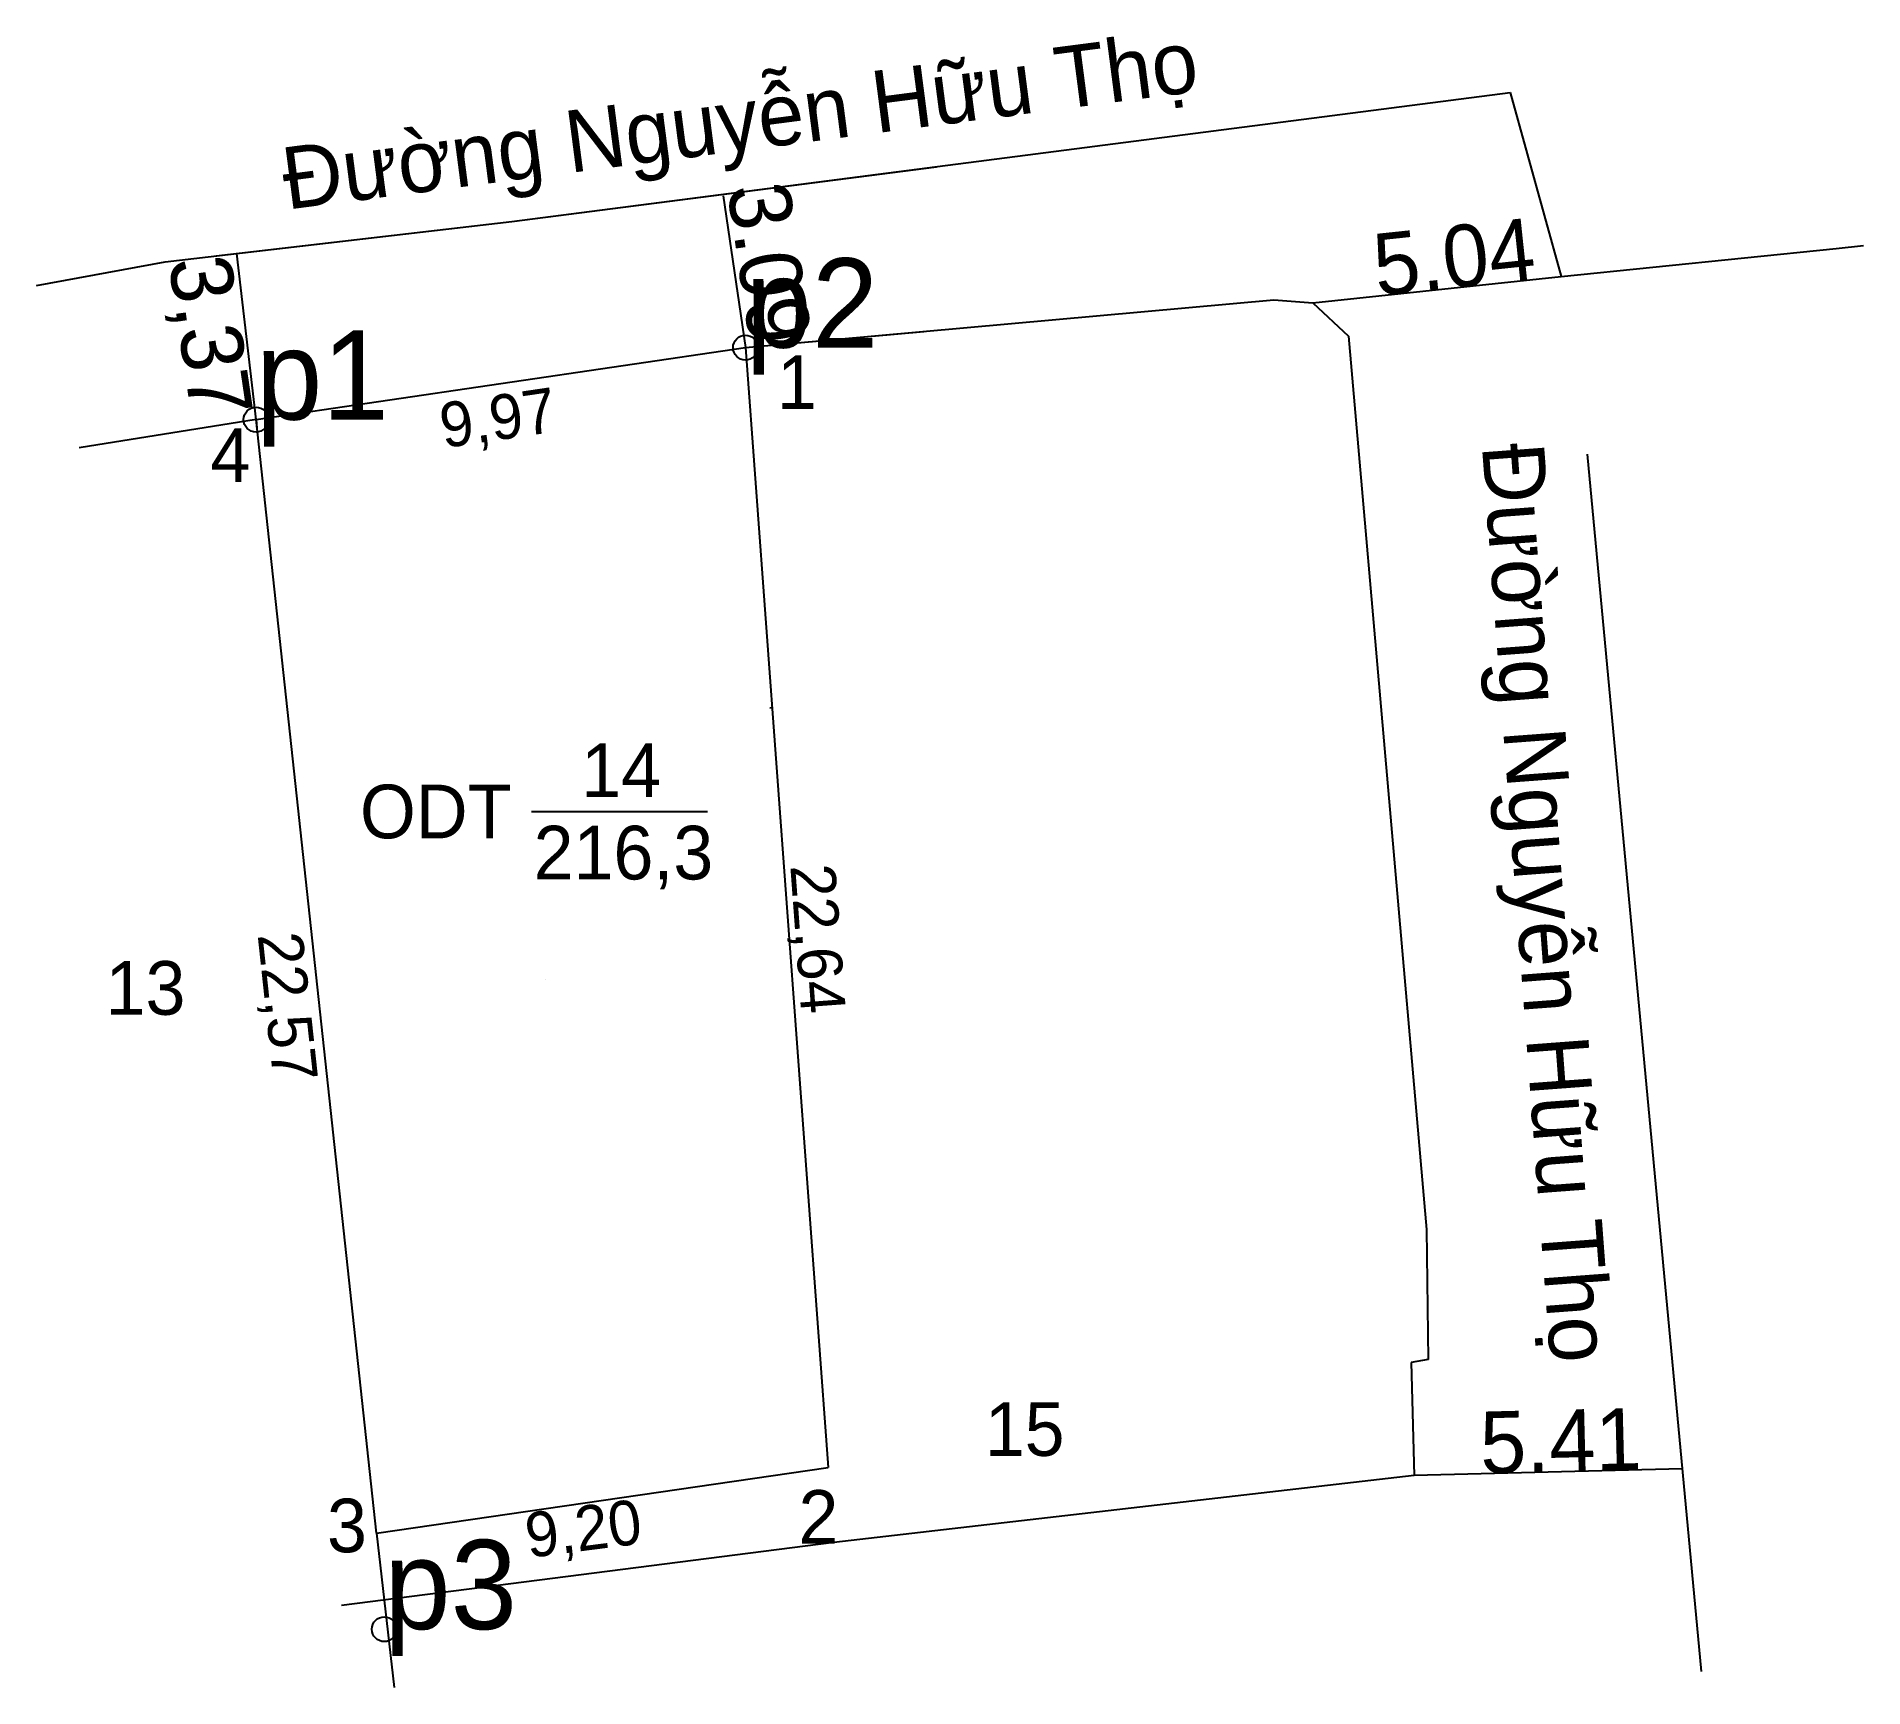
# Model space of a CAD drawing. Extents: x 550697 to 551867, y 1838905 to 1839083.
# Drawn here: x 551374.91 to 551411.73, y 1838969.14 to 1839002.41 of the extents above; entities that cross this region are included whole.
import ezdxf

# ---------------------------------------------------------------- set-up
doc = ezdxf.new("R2010")
doc.units = 0
for name, color, linetype in [('Level 10', 7, 'Continuous'), ('Level 12', 7, 'Continuous'), ('Level 13', 7, 'Continuous'), ('Level 14', 7, 'Continuous'), ('Level 23', 7, 'Continuous'), ('Level 27', 7, 'Continuous'), ('Level 36', 7, 'Continuous'), ('Level 4', 7, 'Continuous'), ('Level 49', 7, 'Continuous'), ('Level 7', 7, 'Continuous'), ('Level 9', 7, 'Continuous')]:
    doc.layers.add(name, color=color, linetype=linetype)

msp = doc.modelspace()

# ---------------------------------------------------------------- texts
at = {"layer": 'Level 10'}
for s, rotation, p in [('3.09', 278.3659, (551388.827, 1838999.365)), ('3.09', 278.3659, (551388.827, 1838999.365)), ('5.04', 6.0388, (551401.925, 1838997.177)), ('3,37', 278.3659, (551377.571, 1838997.894)), ('3,37', 278.3659, (551377.571, 1838997.894)), ('5.41', 1.4129, (551404.017, 1838973.446))]:
    msp.add_text(s, height=1.25, rotation=rotation, dxfattribs=at).set_placement(p)
at = {"layer": 'Level 12'}
for s, p in [('p2', (551389.2, 1838996.14)), ('p1', (551379.335, 1838994.689)), ('p3', (551381.92, 1838970.313))]:
    msp.add_text(s, height=1.8, dxfattribs=at).set_placement(p)
at = {"layer": 'Level 13'}
for s, p in [('14', (551385.891, 1838987.081)), ('ODT', (551381.432, 1838986.251)), ('216,3', (551384.931, 1838985.422))]:
    msp.add_text(s, height=1.0817, dxfattribs=at).set_placement(p)
at = {"layer": 'Level 36'}
for s, height, p in [('13', 1.0817, (551376.306, 1838982.695)), ('15', 1.08, (551394.023, 1838973.805))]:
    msp.add_text(s, height=height, dxfattribs=at).set_placement(p)
at = {"layer": 'Level 4'}
for height, rotation, p in [(1.24998, 7.3951, (551379.957, 1838998.919)), (1.24992, 274.2737, (551404.039, 1838994.167))]:
    msp.add_text('Đường Nguyễn Hữu Thọ', height=height, rotation=rotation, dxfattribs=at).set_placement(p)
at = {"layer": 'Level 49'}
for s, rotation, p in [('9,97', 8.3661, (551383.114, 1838994.113)), ('22,64', 274.2276, (551390.103, 1838985.699)), ('22,57', 276.1734, (551379.369, 1838984.307)), ('9,20', 7.2882, (551384.825, 1838971.748))]:
    msp.add_text(s, height=0.9014, rotation=rotation, dxfattribs=at).set_placement(p)
at = {"layer": 'Level 9'}
for s, p in [('1', (551389.835, 1838994.904)), ('4', (551378.419, 1838993.433)), ('2', (551390.269, 1838972.035)), ('3', (551380.769, 1838971.863))]:
    msp.add_text(s, height=1.08, dxfattribs=at).set_placement(p)

# ---------------------------------------------------------------- linework, layer by layer
at = {"layer": 'Level 10'}
for p, q in [((551388.75, 1838999.201), (551389.2, 1838996.14)), ((551379.337, 1838994.689), (551378.948, 1838998.037)), ((551379.337, 1838994.689), (551378.948, 1838998.037)), ((551400.63, 1838997.04), (551405.64, 1838997.57)), ((551389.2, 1838996.14), (551399.85, 1838997.1)), ((551399.85, 1838997.1), (551400.63, 1838997.04)), ((551400.63, 1838997.04), (551401.35, 1838996.37)), ((551401.35, 1838996.37), (551402.92, 1838978.371)), ((551379.337, 1838994.689), (551389.2, 1838996.14)), ((551389.2, 1838996.14), (551390.868, 1838973.57)), ((551381.764, 1838972.246), (551379.337, 1838994.689)), ((551402.92, 1838978.371), (551402.957, 1838975.751)), ((551402.957, 1838975.751), (551402.617, 1838975.688)), ((551402.617, 1838975.688), (551402.673, 1838973.413)), ((551381.768, 1838972.247), (551390.868, 1838973.57)), ((551408.077, 1838973.547), (551402.673, 1838973.413)), ((551402.673, 1838973.413), (551390.98, 1838972.06))]:
    msp.add_line(p, q, dxfattribs=at)
at = {"layer": 'Level 13'}
msp.add_line((551385.18, 1838983.41), (551385.18, 1838983.41), dxfattribs=at)
at = {"layer": 'Level 14'}
msp.add_line((551389.69, 1838988.88), (551389.736, 1838988.884), dxfattribs=at)
at = {"layer": 'Level 23'}
msp.add_line((551406.16, 1838993.99), (551408.46, 1838969.46), dxfattribs=at)
for points in [[(551378.535, 1838997.989), (551384.49, 1838998.68), (551404.61, 1839001.28)], [(551404.61, 1839001.28), (551405.64, 1838997.57), (551411.18, 1838998.14), (551411.728, 1838998.201)], [(551374.915, 1838997.393), (551377.51, 1838997.87), (551384.49, 1838998.68), (551393.047, 1838999.786)], [(551374.915, 1838997.393), (551377.51, 1838997.87), (551384.49, 1838998.68), (551393.047, 1838999.786)]]:
    msp.add_lwpolyline(points, dxfattribs=at)
at = {"layer": 'Level 27'}
for p, q in [((551389.2, 1838996.14), (551392.791, 1838996.464)), ((551379.337, 1838994.689), (551375.777, 1838994.117)), ((551390.98, 1838972.06), (551381.061, 1838970.792)), ((551381.764, 1838972.246), (551382.12, 1838969.138))]:
    msp.add_line(p, q, dxfattribs=at)
at = {"layer": 'Level 49'}
msp.add_line((551379.34, 1838994.69), (551379.355, 1838994.518), dxfattribs=at)
at = {"layer": 'Level 7'}
for centre in [(551389.2, 1838996.14), (551379.337, 1838994.689), (551381.92, 1838970.313)]:
    msp.add_circle(centre, 0.25, dxfattribs=at)
at = {"layer": 'Level 9'}
msp.add_line((551384.89, 1838986.792), (551388.435, 1838986.792), dxfattribs=at)

msp.set_redraw_order([(e.dxf.handle, doc.entitydb.next_handle()) for e in msp.query("TEXT MTEXT ATTDEF DIMENSION ARC_DIMENSION")])  # texts and dimensions are drawn at this point

doc.saveas('drawing.dxf')
